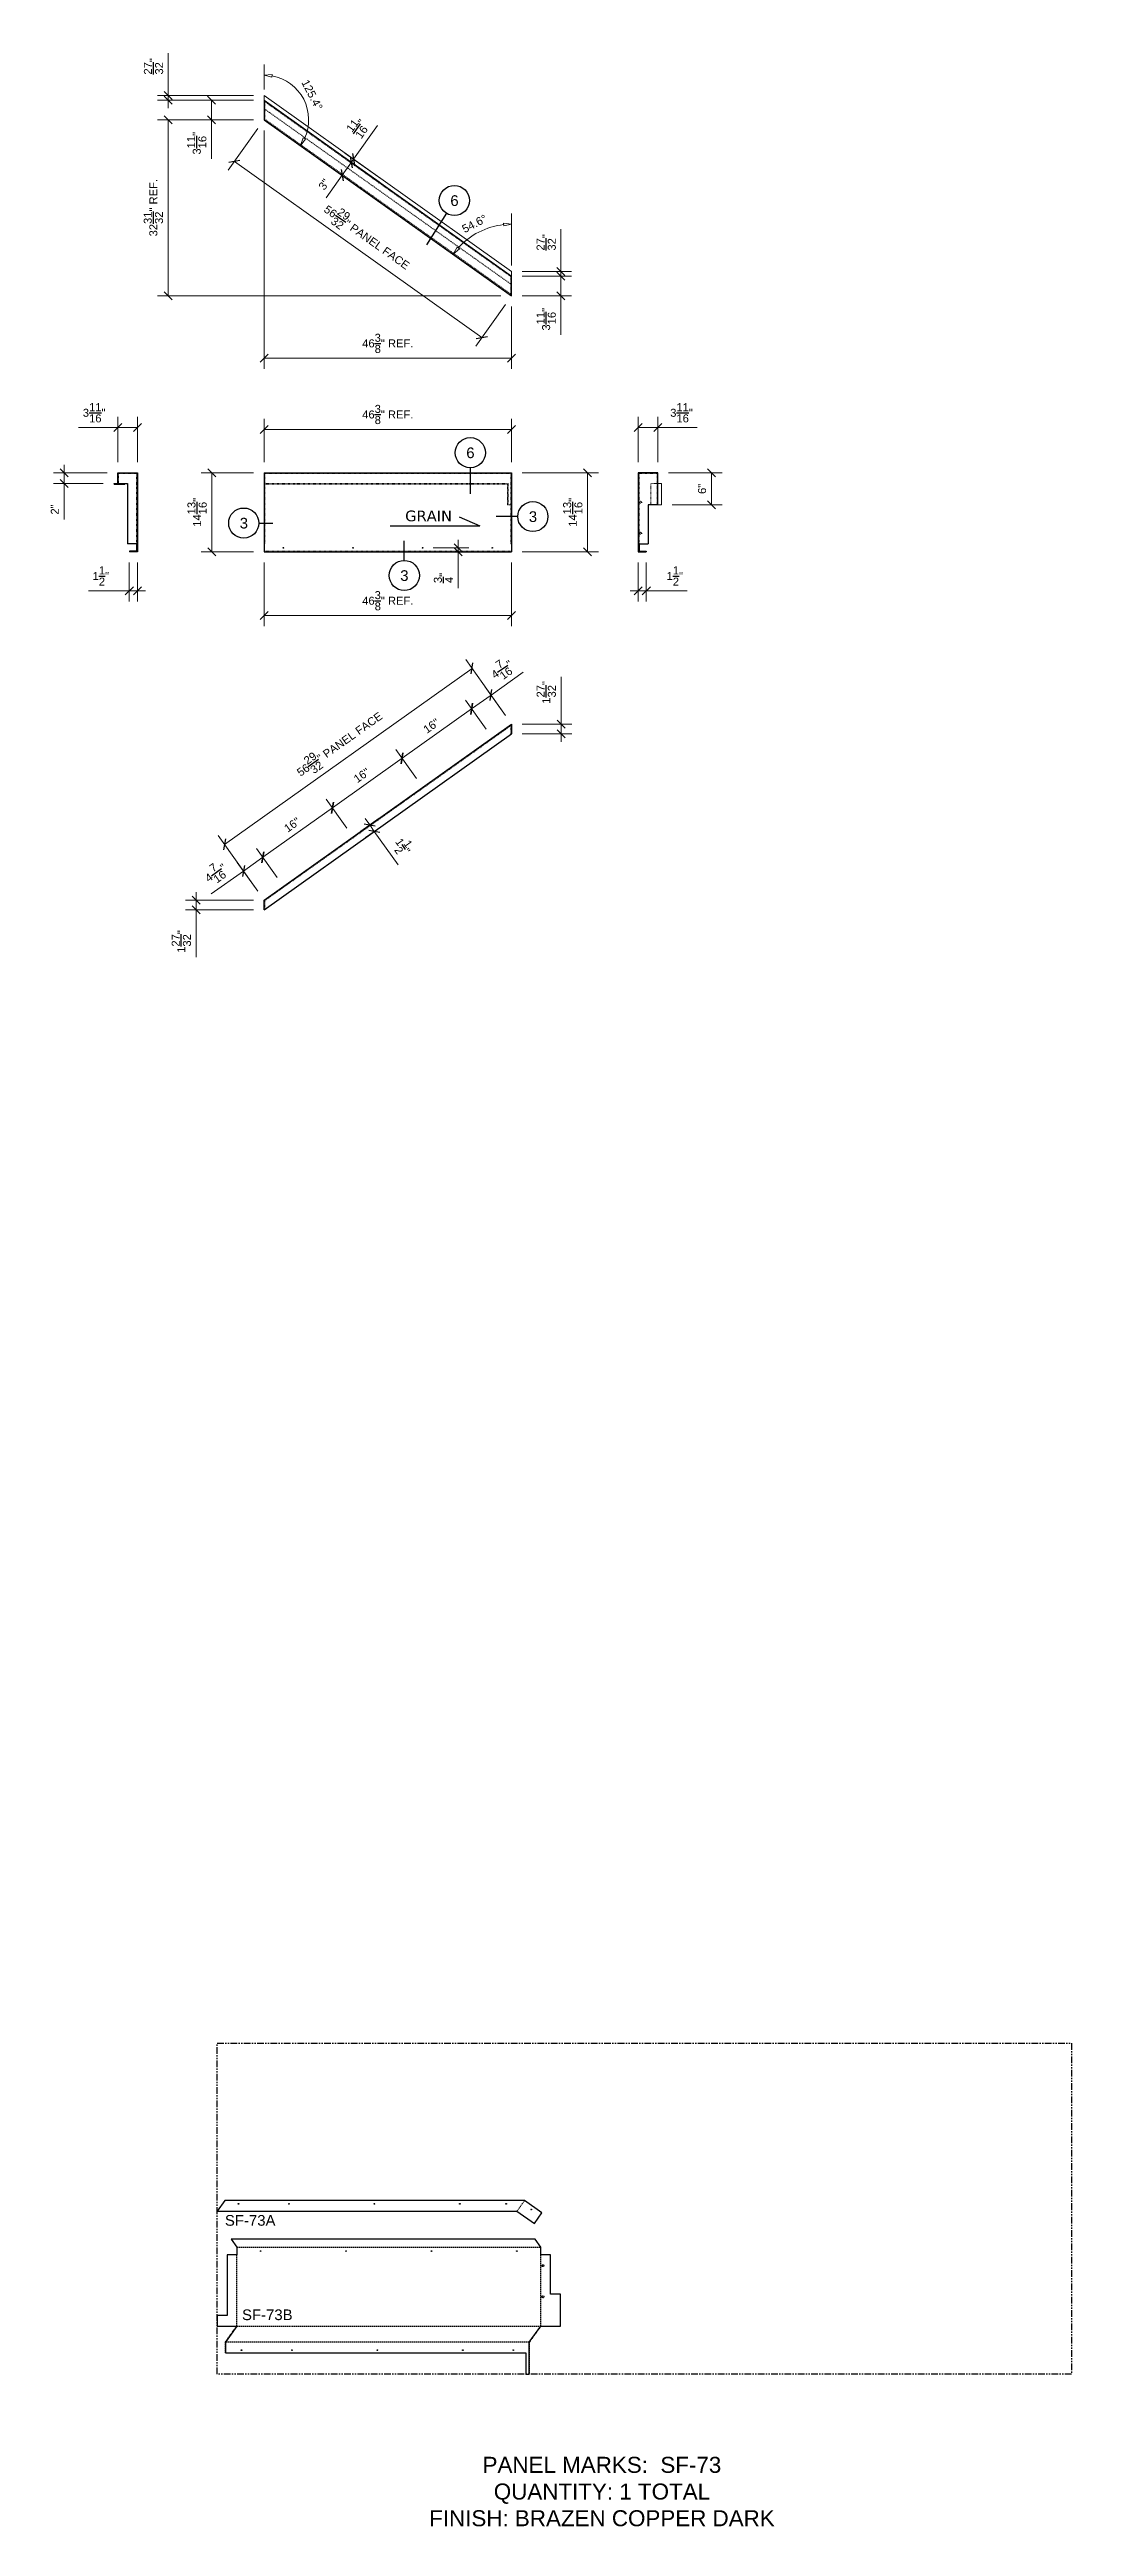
# Model space of a CAD drawing. Header units: inches. Extents: x -31 to 160, y -29 to 435.
import ezdxf

# ---------------------------------------------------------------- set-up
doc = ezdxf.new("R2010")
doc.units = ezdxf.units.IN
doc.header["$MEASUREMENT"] = 0
doc.linetypes.add('HIDDEN', pattern=[0.375, 0.25, -0.125])
doc.linetypes.add('PHANTOM', pattern=[2.5, 1.25, -0.25, 0.25, -0.25, 0.25, -0.25])
for name, color, linetype in [('CUT', 7, 'Continuous'), ('DIMS', 1, 'Continuous'), ('HOLES', 6, 'Continuous'), ('ROUT', 1, 'HIDDEN'), ('SHEET', 5, 'PHANTOM'), ('TEXT', 2, 'PHANTOM'), ('V135', 4, 'HIDDEN'), ('WEEPS', 3, 'HIDDEN')]:
    doc.layers.add(name, color=color, linetype=linetype)
doc.layers.add('ELEVATION', color=8, linetype='Continuous', lineweight=9)
doc.layers.add('HIDDEN', color=8, linetype='HIDDEN', lineweight=9)
doc.styles.add('DETAIL', font='verdana.ttf')
doc.styles.get("Standard").update_dxf_attribs({"font": 'arial.ttf'})
doc.dimstyles.new('16$0', dxfattribs={"dimtxt": 1.5, "dimasz": 1.5, "dimexe": 2, "dimexo": 2, "dimgap": 1, "dimtad": 1, "dimdec": 5, "dimzin": 3, "dimdsep": 46, "dimlunit": 5, "dimtxsty": 'Standard', "dimblk": 'OBLIQUE', "dimcen": 0.0625, "dimadec": 3, "dimazin": 0, "dimtfac": 1, "dimtdec": 5, "dimtmove": 0, "dimatfit": 3, "dimfxl": 0.0625, "dimtolj": 1, "dimtzin": 0, "dimlwd": 9, "dimlwe": 9, "dimarcsym": 0})
doc.dimstyles.new('16$2', dxfattribs={"dimtxt": 1.5, "dimasz": 1.5, "dimexe": 2, "dimexo": 2, "dimgap": 1, "dimtad": 1, "dimdec": 5, "dimzin": 3, "dimdsep": 46, "dimlunit": 4, "dimtxsty": 'Standard', "dimblk": 'CLOSEDBLANK', "dimcen": 0.0625, "dimadec": 3, "dimazin": 0, "dimtfac": 1, "dimtdec": 5, "dimtmove": 0, "dimatfit": 3, "dimfxl": 0.0625, "dimtolj": 1, "dimtzin": 0, "dimlwd": 9, "dimlwe": 9, "dimarcsym": 0})

msp = doc.modelspace()

# ---------------------------------------------------------------- texts
at = {"layer": 'DIMS', "ltscale": 0.25, "char_height": 2}
for s, heights, insert, attachment_point in [('6', [0], (44.436727, 408.178044), 2), ('6', [0], (47.420959, 360.931257), 2), ('3', [0], (59.13825, 348.971748), 2), ('3', [0], (4.980738, 347.751813), 2), ('3', [0], (35.05326, 337.93564), 2), ('SF-73A', [2.068213], (6.172246, 27.775758, 0), 8), ('SF-73B', [2.068213], (9.372971, 10.091095, 0), 8)]:
    msp.add_mtext_dynamic_manual_height_columns(s, width=3.08587944, gutter_width=10, heights=heights, dxfattribs=dict(at, insert=insert, attachment_point=attachment_point))
at = {"layer": 'DIMS', "ltscale": 0.25, "insert": (39.579843, 349.10934), "char_height": 2, "attachment_point": 2, "style": 'DETAIL'}
msp.add_mtext_dynamic_manual_height_columns('GRAIN', width=7.50728512, gutter_width=10, heights=[0], dxfattribs=at)
at = {"layer": 'TEXT', "insert": (72.05262, -22.01114), "char_height": 3, "attachment_point": 5}
msp.add_mtext_dynamic_manual_height_columns('PANEL MARKS:  SF-73\\PQUANTITY: 1 TOTAL\\PFINISH: BRAZEN COPPER DARK', width=199.74088675, gutter_width=1, heights=[0], dxfattribs=at)

# ---------------------------------------------------------------- blocks, each defined once
blk = doc.blocks.new('_OBLIQUE')
at = {"color": 0, "linetype": 'ByBlock', "ltscale": 0.25}
blk.add_line((-0.5, -0.5), (0.5, 0.5), dxfattribs=at)
blk = doc.blocks.new('*D36')
at = {"layer": 'Defpoints', "color": 0, "ltscale": 0.25, "transparency": 16777216}
for p in [(8.76, 422.33, 0), (55.14, 389.36, 0), (49.57, 381.54)]:
    blk.add_point(p, dxfattribs=at)
at = {"layer": 'DIMS', "color": 0, "lineweight": 9, "ltscale": 0.25, "transparency": 16777216}
for p, q in [((7.6, 420.7), (2.04, 412.88)), ((3.2, 414.51), (49.57, 381.54)), ((53.98, 387.73), (48.42, 379.91))]:
    blk.add_line(p, q, dxfattribs=at)
at = {"layer": 'DIMS', "color": 0, "lineweight": 9, "ltscale": 0.25, "transparency": 16777216, "xscale": 1.5, "yscale": 1.5, "zscale": 1.5}
for p, rotation in [((3.2, 414.51), 144.5868214411797), ((49.57, 381.54), 324.5868214411797)]:
    blk.add_blockref('_OBLIQUE', p, dxfattribs=dict(at, rotation=rotation))
at = {"layer": 'DIMS', "color": 0, "ltscale": 0.25, "transparency": 16777216, "insert": (28.01, 400.3), "char_height": 1.5, "attachment_point": 5, "rotation": 324.5868}
blk.add_mtext('\\A1;56{\\H1x;\\S29/32;}" PANEL FACE', dxfattribs=at)
blk = doc.blocks.new('_ClosedBlank')
at = {"color": 0, "linetype": 'ByBlock', "lineweight": -2}
for p, q in [((-1, 0.17), (0, 0)), ((-1, 0.17), (-1, -0.17)), ((0, 0), (-1, -0.17))]:
    blk.add_line(p, q, dxfattribs=at)
blk = doc.blocks.new('*D37')
at = {"layer": 'Defpoints', "color": 0, "ltscale": 0.25, "transparency": 16777216}
for p in [(8.76, 422.33, 0), (50.95, 402.1), (55.14, 393.04, 0), (55.14, 389.36, 0), (55.14, 389.36, 0)]:
    blk.add_point(p, dxfattribs=at)
at = {"layer": 'DIMS', "color": 0, "lineweight": 9, "ltscale": 0.25, "transparency": 16777216}
blk.add_line((55.14, 395.04), (55.14, 404.77), dxfattribs=at)
blk.add_arc((55.14, 389.36), 13.41, 96.4111, 138.1757, dxfattribs=at)
at = {"layer": 'DIMS', "color": 0, "lineweight": 9, "ltscale": 0.25, "transparency": 16777216, "xscale": 1.5, "yscale": 1.5, "zscale": 1.5}
for p, rotation in [((55.14, 402.77), 3.205563266660864), ((44.21, 397.13), 231.3812581746888)]:
    blk.add_blockref('_ClosedBlank', p, dxfattribs=dict(at, rotation=rotation))
at = {"layer": 'DIMS', "color": 0, "ltscale": 0.25, "transparency": 16777216, "insert": (48.18, 402.85), "char_height": 1.5, "attachment_point": 5, "rotation": 27.2934}
blk.add_mtext('\\A1;54.6°', dxfattribs=at)
blk = doc.blocks.new('*D38')
at = {"layer": 'Defpoints', "color": 0, "ltscale": 0.25, "transparency": 16777216}
for p in [(8.76, 426.01, 0), (8.76, 422.33, 0), (8.76, 422.33, 0), (17.07, 423.26), (55.14, 389.36, 0)]:
    blk.add_point(p, dxfattribs=at)
at = {"layer": 'DIMS', "color": 0, "lineweight": 9, "ltscale": 0.25, "transparency": 16777216}
blk.add_line((8.76, 428.01), (8.76, 432.7), dxfattribs=at)
blk.add_arc((8.76, 422.33), 8.36, 334.8764, 79.7105, dxfattribs=at)
at = {"layer": 'DIMS', "color": 0, "lineweight": 9, "ltscale": 0.25, "transparency": 16777216, "xscale": 1.5, "yscale": 1.5, "zscale": 1.5}
for p, rotation in [((8.76, 430.7), 174.8552298185625), ((15.58, 417.49), 239.7315916226171)]:
    blk.add_blockref('_ClosedBlank', p, dxfattribs=dict(at, rotation=rotation))
at = {"layer": 'DIMS', "color": 0, "ltscale": 0.25, "transparency": 16777216, "insert": (17.76, 426.98), "char_height": 1.5, "attachment_point": 5, "rotation": 297.2934}
blk.add_mtext('\\A1;125.4°', dxfattribs=at)
blk = doc.blocks.new('*D39')
at = {"layer": 'Defpoints', "color": 0, "ltscale": 0.25, "transparency": 16777216}
for p in [(23.39, 411.93), (31.95, 409.53, 0), (30.21, 407.08, 0)]:
    blk.add_point(p, dxfattribs=at)
at = {"layer": 'DIMS', "color": 0, "lineweight": 9, "ltscale": 0.25, "transparency": 16777216}
for p, q in [((28.58, 408.24), (21.76, 413.09)), ((25.13, 414.37), (23.39, 411.93)), ((30.32, 410.69), (23.5, 415.53)), ((23.39, 411.93), (20.37, 407.67))]:
    blk.add_line(p, q, dxfattribs=at)
at = {"layer": 'DIMS', "color": 0, "lineweight": 9, "ltscale": 0.25, "transparency": 16777216, "xscale": 1.5, "yscale": 1.5, "zscale": 1.5}
for p, rotation in [((23.39, 411.93), 234.5868214411344), ((25.13, 414.37), 54.58682144113445)]:
    blk.add_blockref('_OBLIQUE', p, dxfattribs=dict(at, rotation=rotation))
at = {"layer": 'DIMS', "color": 0, "ltscale": 0.25, "transparency": 16777216, "insert": (20.01, 410.21), "char_height": 1.5, "attachment_point": 5, "rotation": 54.5868}
blk.add_mtext('\\A1;3"', dxfattribs=at)
blk = doc.blocks.new('*D40')
at = {"layer": 'Defpoints', "color": 0, "ltscale": 0.25, "transparency": 16777216}
for p in [(25.53, 414.93), (31.95, 409.53, 0), (32.35, 410.09, 0)]:
    blk.add_point(p, dxfattribs=at)
at = {"layer": 'DIMS', "color": 0, "lineweight": 9, "ltscale": 0.25, "transparency": 16777216}
for p, q in [((25.53, 414.93), (30.02, 421.25)), ((30.32, 410.69), (23.5, 415.53)), ((30.72, 411.25), (23.9, 416.09)), ((25.13, 414.37), (24.26, 413.15)), ((25.13, 414.37), (25.53, 414.93))]:
    blk.add_line(p, q, dxfattribs=at)
at = {"layer": 'DIMS', "color": 0, "lineweight": 9, "ltscale": 0.25, "transparency": 16777216, "xscale": 1.5, "yscale": 1.5, "zscale": 1.5}
for p, rotation in [((25.13, 414.37), 54.58682144144084), ((25.53, 414.93), 234.5868214414409)]:
    blk.add_blockref('_OBLIQUE', p, dxfattribs=dict(at, rotation=rotation))
at = {"layer": 'DIMS', "color": 0, "ltscale": 0.25, "transparency": 16777216, "insert": (26.39, 420.92), "char_height": 1.5, "attachment_point": 5, "rotation": 54.5868}
blk.add_mtext('\\A1;{\\H1x;\\S11/16;}"', dxfattribs=at)
blk = doc.blocks.new('*D41')
at = {"layer": 'Defpoints', "color": 0, "ltscale": 0.25, "transparency": 16777216}
for p in [(55.14, 393.04, 0), (55.14, 389.36, 0), (64.38, 389.36)]:
    blk.add_point(p, dxfattribs=at)
at = {"layer": 'DIMS', "color": 0, "lineweight": 9, "ltscale": 0.25, "transparency": 16777216}
for p, q in [((57.14, 393.04), (66.38, 393.04)), ((64.38, 393.04), (64.38, 389.36)), ((57.14, 389.36), (66.38, 389.36)), ((64.38, 389.36), (64.38, 382.03))]:
    blk.add_line(p, q, dxfattribs=at)
at = {"layer": 'DIMS', "color": 0, "lineweight": 9, "ltscale": 0.25, "transparency": 16777216, "xscale": 1.5, "yscale": 1.5, "zscale": 1.5}
for p, rotation in [((64.38, 393.04), 90), ((64.38, 389.36), 270)]:
    blk.add_blockref('_OBLIQUE', p, dxfattribs=dict(at, rotation=rotation))
at = {"layer": 'DIMS', "color": 0, "ltscale": 0.25, "transparency": 16777216, "insert": (61.6, 384.95), "char_height": 1.5, "attachment_point": 5, "rotation": 90}
blk.add_mtext('\\A1;3{\\H1x;\\S11/16;}"', dxfattribs=at)
blk = doc.blocks.new('*D42')
at = {"layer": 'Defpoints', "color": 0, "ltscale": 0.25, "transparency": 16777216}
for p in [(55.14, 393.89, 0), (55.14, 393.04, 0), (64.38, 393.89)]:
    blk.add_point(p, dxfattribs=at)
at = {"layer": 'DIMS', "color": 0, "lineweight": 9, "ltscale": 0.25, "transparency": 16777216}
for p, q in [((64.38, 393.89), (64.38, 401.81)), ((57.14, 393.89), (66.38, 393.89)), ((57.14, 393.04), (66.38, 393.04)), ((64.38, 393.04), (64.38, 393.89)), ((64.38, 393.04), (64.38, 391.54))]:
    blk.add_line(p, q, dxfattribs=at)
at = {"layer": 'DIMS', "color": 0, "lineweight": 9, "ltscale": 0.25, "transparency": 16777216, "xscale": 1.5, "yscale": 1.5, "zscale": 1.5}
for p, rotation in [((64.38, 393.89), 270), ((64.38, 393.04), 90)]:
    blk.add_blockref('_OBLIQUE', p, dxfattribs=dict(at, rotation=rotation))
at = {"layer": 'DIMS', "color": 0, "ltscale": 0.25, "transparency": 16777216, "insert": (61.61, 399.35), "char_height": 1.5, "attachment_point": 5, "rotation": 90}
blk.add_mtext('\\A1;{\\H1x;\\S27/32;}"', dxfattribs=at)
blk = doc.blocks.new('*D43')
at = {"layer": 'Defpoints', "color": 0, "ltscale": 0.25, "transparency": 16777216}
for p in [(8.76, 422.33, 0), (55.14, 389.36, 0), (55.14, 377.64)]:
    blk.add_point(p, dxfattribs=at)
at = {"layer": 'DIMS', "color": 0, "lineweight": 9, "ltscale": 0.25, "transparency": 16777216}
for p, q in [((8.76, 420.33), (8.76, 375.64)), ((55.14, 387.36), (55.14, 375.64)), ((8.76, 377.64), (55.14, 377.64))]:
    blk.add_line(p, q, dxfattribs=at)
at = {"layer": 'DIMS', "color": 0, "lineweight": 9, "ltscale": 0.25, "transparency": 16777216, "xscale": 1.5, "yscale": 1.5, "zscale": 1.5, "rotation": 180}
blk.add_blockref('_OBLIQUE', (8.76, 377.64), dxfattribs=at)
at = {"layer": 'DIMS', "color": 0, "lineweight": 9, "ltscale": 0.25, "transparency": 16777216, "xscale": 1.5, "yscale": 1.5, "zscale": 1.5}
blk.add_blockref('_OBLIQUE', (55.14, 377.64), dxfattribs=at)
at = {"layer": 'DIMS', "color": 0, "ltscale": 0.25, "transparency": 16777216, "insert": (31.95, 380.43), "char_height": 1.5, "attachment_point": 5}
blk.add_mtext('\\A1;46{\\H1x;\\S3/8;}" REF.', dxfattribs=at)
blk = doc.blocks.new('*D44')
at = {"layer": 'Defpoints', "color": 0, "ltscale": 0.25, "transparency": 16777216}
for p in [(-1.06, 422.33), (8.76, 426.01, 0), (8.76, 422.33, 0)]:
    blk.add_point(p, dxfattribs=at)
at = {"layer": 'DIMS', "color": 0, "lineweight": 9, "ltscale": 0.25, "transparency": 16777216}
for p, q in [((6.76, 426.01), (-3.06, 426.01)), ((6.76, 422.33), (-3.06, 422.33)), ((-1.06, 426.01), (-1.06, 422.33)), ((-1.06, 422.33), (-1.06, 415))]:
    blk.add_line(p, q, dxfattribs=at)
at = {"layer": 'DIMS', "color": 0, "lineweight": 9, "ltscale": 0.25, "transparency": 16777216, "xscale": 1.5, "yscale": 1.5, "zscale": 1.5}
for p, rotation in [((-1.06, 426.01), 90), ((-1.06, 422.33), 270)]:
    blk.add_blockref('_OBLIQUE', p, dxfattribs=dict(at, rotation=rotation))
at = {"layer": 'DIMS', "color": 0, "ltscale": 0.25, "transparency": 16777216, "insert": (-3.84, 417.92), "char_height": 1.5, "attachment_point": 5, "rotation": 90}
blk.add_mtext('\\A1;3{\\H1x;\\S11/16;}"', dxfattribs=at)
blk = doc.blocks.new('*D45')
at = {"layer": 'Defpoints', "color": 0, "ltscale": 0.25, "transparency": 16777216}
for p in [(-9.17, 426.86), (8.76, 426.86, 0), (8.76, 426.01, 0)]:
    blk.add_point(p, dxfattribs=at)
at = {"layer": 'DIMS', "color": 0, "lineweight": 9, "ltscale": 0.25, "transparency": 16777216}
for p, q in [((-9.17, 426.86), (-9.17, 434.78)), ((6.76, 426.86), (-11.17, 426.86)), ((6.76, 426.01), (-11.17, 426.01)), ((-9.17, 426.01), (-9.17, 426.86)), ((-9.17, 426.01), (-9.17, 424.51))]:
    blk.add_line(p, q, dxfattribs=at)
at = {"layer": 'DIMS', "color": 0, "lineweight": 9, "ltscale": 0.25, "transparency": 16777216, "xscale": 1.5, "yscale": 1.5, "zscale": 1.5}
for p, rotation in [((-9.17, 426.86), 270), ((-9.17, 426.01), 90)]:
    blk.add_blockref('_OBLIQUE', p, dxfattribs=dict(at, rotation=rotation))
at = {"layer": 'DIMS', "color": 0, "ltscale": 0.25, "transparency": 16777216, "insert": (-11.94, 432.32), "char_height": 1.5, "attachment_point": 5, "rotation": 90}
blk.add_mtext('\\A1;{\\H1x;\\S27/32;}"', dxfattribs=at)
blk = doc.blocks.new('*D46')
at = {"layer": 'Defpoints', "color": 0, "ltscale": 0.25, "transparency": 16777216}
for p in [(8.76, 422.33, 0), (-9.17, 389.36), (55.14, 389.36, 0)]:
    blk.add_point(p, dxfattribs=at)
at = {"layer": 'DIMS', "color": 0, "lineweight": 9, "ltscale": 0.25, "transparency": 16777216}
for p, q in [((6.76, 422.33), (-11.17, 422.33)), ((-9.17, 422.33), (-9.17, 389.36)), ((53.14, 389.36), (-11.17, 389.36))]:
    blk.add_line(p, q, dxfattribs=at)
at = {"layer": 'DIMS', "color": 0, "lineweight": 9, "ltscale": 0.25, "transparency": 16777216, "xscale": 1.5, "yscale": 1.5, "zscale": 1.5}
for p, rotation in [((-9.17, 422.33), 90), ((-9.17, 389.36), 270)]:
    blk.add_blockref('_OBLIQUE', p, dxfattribs=dict(at, rotation=rotation))
at = {"layer": 'DIMS', "color": 0, "ltscale": 0.25, "transparency": 16777216, "insert": (-11.97, 405.85), "char_height": 1.5, "attachment_point": 5, "rotation": 90}
blk.add_mtext('\\A1;32{\\H1x;\\S31/32;}" REF.', dxfattribs=at)
blk = doc.blocks.new('*D47')
at = {"layer": 'Defpoints', "color": 0, "ltscale": 0.25, "transparency": 16777216}
for p in [(8.76, 356.18), (-1, 341.37), (8.76, 341.37, 0)]:
    blk.add_point(p, dxfattribs=at)
at = {"layer": 'DIMS', "color": 0, "lineweight": 9, "ltscale": 0.25, "transparency": 16777216}
for p, q in [((6.76, 356.18), (-3, 356.18)), ((-1, 356.18), (-1, 341.37)), ((6.76, 341.37), (-3, 341.37))]:
    blk.add_line(p, q, dxfattribs=at)
at = {"layer": 'DIMS', "color": 0, "lineweight": 9, "ltscale": 0.25, "transparency": 16777216, "xscale": 1.5, "yscale": 1.5, "zscale": 1.5}
for p, rotation in [((-1, 356.18), 90), ((-1, 341.37), 270)]:
    blk.add_blockref('_OBLIQUE', p, dxfattribs=dict(at, rotation=rotation))
at = {"layer": 'DIMS', "color": 0, "ltscale": 0.25, "transparency": 16777216, "insert": (-3.78, 348.78), "char_height": 1.5, "attachment_point": 5, "rotation": 90}
blk.add_mtext('\\A1;14{\\H1x;\\S13/16;}"', dxfattribs=at)
blk = doc.blocks.new('*D48')
at = {"layer": 'Defpoints', "color": 0, "ltscale": 0.25, "transparency": 16777216}
for p in [(55.14, 364.31), (8.76, 356.18), (55.14, 356.18)]:
    blk.add_point(p, dxfattribs=at)
at = {"layer": 'DIMS', "color": 0, "lineweight": 9, "ltscale": 0.25, "transparency": 16777216}
for p, q in [((8.76, 358.18), (8.76, 366.31)), ((8.76, 364.31), (55.14, 364.31)), ((55.14, 358.18), (55.14, 366.31))]:
    blk.add_line(p, q, dxfattribs=at)
at = {"layer": 'DIMS', "color": 0, "lineweight": 9, "ltscale": 0.25, "transparency": 16777216, "xscale": 1.5, "yscale": 1.5, "zscale": 1.5, "rotation": 180}
blk.add_blockref('_OBLIQUE', (8.76, 364.31), dxfattribs=at)
at = {"layer": 'DIMS', "color": 0, "lineweight": 9, "ltscale": 0.25, "transparency": 16777216, "xscale": 1.5, "yscale": 1.5, "zscale": 1.5}
blk.add_blockref('_OBLIQUE', (55.14, 364.31), dxfattribs=at)
at = {"layer": 'DIMS', "color": 0, "ltscale": 0.25, "transparency": 16777216, "insert": (31.95, 367.11), "char_height": 1.5, "attachment_point": 5}
blk.add_mtext('\\A1;46{\\H1x;\\S3/8;}" REF.', dxfattribs=at)
blk = doc.blocks.new('*D49')
at = {"layer": 'Defpoints', "color": 0, "ltscale": 0.25, "transparency": 16777216}
for p in [(8.76, 341.37, 0), (55.14, 341.37), (55.14, 329.43)]:
    blk.add_point(p, dxfattribs=at)
at = {"layer": 'DIMS', "color": 0, "lineweight": 9, "ltscale": 0.25, "transparency": 16777216}
for p, q in [((8.76, 339.37), (8.76, 327.43)), ((55.14, 339.37), (55.14, 327.43)), ((8.76, 329.43), (55.14, 329.43))]:
    blk.add_line(p, q, dxfattribs=at)
at = {"layer": 'DIMS', "color": 0, "lineweight": 9, "ltscale": 0.25, "transparency": 16777216, "xscale": 1.5, "yscale": 1.5, "zscale": 1.5, "rotation": 180}
blk.add_blockref('_OBLIQUE', (8.76, 329.43), dxfattribs=at)
at = {"layer": 'DIMS', "color": 0, "lineweight": 9, "ltscale": 0.25, "transparency": 16777216, "xscale": 1.5, "yscale": 1.5, "zscale": 1.5}
blk.add_blockref('_OBLIQUE', (55.14, 329.43), dxfattribs=at)
at = {"layer": 'DIMS', "color": 0, "ltscale": 0.25, "transparency": 16777216, "insert": (31.95, 332.22), "char_height": 1.5, "attachment_point": 5}
blk.add_mtext('\\A1;46{\\H1x;\\S3/8;}" REF.', dxfattribs=at)
blk = doc.blocks.new('*D50')
at = {"layer": 'Defpoints', "color": 0, "ltscale": 0.25, "transparency": 16777216}
for p in [(55.14, 356.18), (55.14, 341.37), (69.38, 341.37)]:
    blk.add_point(p, dxfattribs=at)
at = {"layer": 'DIMS', "color": 0, "lineweight": 9, "ltscale": 0.25, "transparency": 16777216}
for p, q in [((57.14, 356.18), (71.38, 356.18)), ((69.38, 356.18), (69.38, 341.37)), ((57.14, 341.37), (71.38, 341.37))]:
    blk.add_line(p, q, dxfattribs=at)
at = {"layer": 'DIMS', "color": 0, "lineweight": 9, "ltscale": 0.25, "transparency": 16777216, "xscale": 1.5, "yscale": 1.5, "zscale": 1.5}
for p, rotation in [((69.38, 356.18), 90), ((69.38, 341.37), 270)]:
    blk.add_blockref('_OBLIQUE', p, dxfattribs=dict(at, rotation=rotation))
at = {"layer": 'DIMS', "color": 0, "ltscale": 0.25, "transparency": 16777216, "insert": (66.59, 348.78), "char_height": 1.5, "attachment_point": 5, "rotation": 90}
blk.add_mtext('\\A1;14{\\H1x;\\S13/16;}"', dxfattribs=at)
blk = doc.blocks.new('*D51')
at = {"layer": 'Defpoints', "color": 0, "ltscale": 0.25, "transparency": 16777216}
for p in [(-18.65, 364.65), (-18.65, 356.18), (-14.97, 356.18)]:
    blk.add_point(p, dxfattribs=at)
at = {"layer": 'DIMS', "color": 0, "lineweight": 9, "ltscale": 0.25, "transparency": 16777216}
for p, q in [((-18.65, 358.18), (-18.65, 366.65)), ((-14.97, 358.18), (-14.97, 366.65)), ((-18.65, 364.65), (-25.98, 364.65)), ((-14.97, 364.65), (-18.65, 364.65))]:
    blk.add_line(p, q, dxfattribs=at)
at = {"layer": 'DIMS', "color": 0, "lineweight": 9, "ltscale": 0.25, "transparency": 16777216, "xscale": 1.5, "yscale": 1.5, "zscale": 1.5, "rotation": 180}
blk.add_blockref('_OBLIQUE', (-18.65, 364.65), dxfattribs=at)
at = {"layer": 'DIMS', "color": 0, "lineweight": 9, "ltscale": 0.25, "transparency": 16777216, "xscale": 1.5, "yscale": 1.5, "zscale": 1.5}
blk.add_blockref('_OBLIQUE', (-14.97, 364.65), dxfattribs=at)
at = {"layer": 'DIMS', "color": 0, "ltscale": 0.25, "transparency": 16777216, "insert": (-23.06, 367.43), "char_height": 1.5, "attachment_point": 5}
blk.add_mtext('\\A1;3{\\H1x;\\S11/16;}"', dxfattribs=at)
blk = doc.blocks.new('*D52')
at = {"layer": 'Defpoints', "color": 0, "ltscale": 0.25, "transparency": 16777216}
for p in [(-28.68, 354.18), (-19.34, 354.18), (-18.65, 356.18)]:
    blk.add_point(p, dxfattribs=at)
at = {"layer": 'DIMS', "color": 0, "lineweight": 9, "ltscale": 0.25, "transparency": 16777216}
for p, q in [((-28.68, 356.18), (-28.68, 357.68)), ((-20.65, 356.18), (-30.68, 356.18)), ((-21.34, 354.18), (-30.68, 354.18)), ((-28.68, 356.18), (-28.68, 354.18)), ((-28.68, 354.18), (-28.68, 347.43))]:
    blk.add_line(p, q, dxfattribs=at)
at = {"layer": 'DIMS', "color": 0, "lineweight": 9, "ltscale": 0.25, "transparency": 16777216, "xscale": 1.5, "yscale": 1.5, "zscale": 1.5}
for p, rotation in [((-28.68, 356.18), 270), ((-28.68, 354.18), 90)]:
    blk.add_blockref('_OBLIQUE', p, dxfattribs=dict(at, rotation=rotation))
at = {"layer": 'DIMS', "color": 0, "ltscale": 0.25, "transparency": 16777216, "insert": (-30.43, 349.31), "char_height": 1.5, "attachment_point": 5, "rotation": 90}
blk.add_mtext('\\A1;2"', dxfattribs=at)
blk = doc.blocks.new('*D53')
at = {"layer": 'Defpoints', "color": 0, "ltscale": 0.25, "transparency": 16777216}
for p in [(-16.47, 341.36), (-14.97, 341.36), (-16.47, 334.09)]:
    blk.add_point(p, dxfattribs=at)
at = {"layer": 'DIMS', "color": 0, "lineweight": 9, "ltscale": 0.25, "transparency": 16777216}
for p, q in [((-16.47, 339.36), (-16.47, 332.09)), ((-14.97, 339.36), (-14.97, 332.09)), ((-16.47, 334.09), (-24.14, 334.09)), ((-14.97, 334.09), (-16.47, 334.09)), ((-14.97, 334.09), (-13.47, 334.09))]:
    blk.add_line(p, q, dxfattribs=at)
at = {"layer": 'DIMS', "color": 0, "lineweight": 9, "ltscale": 0.25, "transparency": 16777216, "xscale": 1.5, "yscale": 1.5, "zscale": 1.5}
blk.add_blockref('_OBLIQUE', (-16.47, 334.09), dxfattribs=at)
at = {"layer": 'DIMS', "color": 0, "lineweight": 9, "ltscale": 0.25, "transparency": 16777216, "xscale": 1.5, "yscale": 1.5, "zscale": 1.5, "rotation": 180}
blk.add_blockref('_OBLIQUE', (-14.97, 334.09), dxfattribs=at)
at = {"layer": 'DIMS', "color": 0, "ltscale": 0.25, "transparency": 16777216, "insert": (-21.81, 336.85), "char_height": 1.5, "attachment_point": 5}
blk.add_mtext('\\A1;1{\\H1x;\\S1/2;}"', dxfattribs=at)
blk = doc.blocks.new('*D54')
at = {"layer": 'Defpoints', "color": 0, "ltscale": 0.25, "transparency": 16777216}
for p in [(82.55, 364.65), (78.87, 356.18), (82.55, 356.18)]:
    blk.add_point(p, dxfattribs=at)
at = {"layer": 'DIMS', "color": 0, "lineweight": 9, "ltscale": 0.25, "transparency": 16777216}
for p, q in [((78.87, 358.18), (78.87, 366.65)), ((82.55, 358.18), (82.55, 366.65)), ((78.87, 364.65), (82.55, 364.65)), ((82.55, 364.65), (89.88, 364.65))]:
    blk.add_line(p, q, dxfattribs=at)
at = {"layer": 'DIMS', "color": 0, "lineweight": 9, "ltscale": 0.25, "transparency": 16777216, "xscale": 1.5, "yscale": 1.5, "zscale": 1.5, "rotation": 180}
blk.add_blockref('_OBLIQUE', (78.87, 364.65), dxfattribs=at)
at = {"layer": 'DIMS', "color": 0, "lineweight": 9, "ltscale": 0.25, "transparency": 16777216, "xscale": 1.5, "yscale": 1.5, "zscale": 1.5}
blk.add_blockref('_OBLIQUE', (82.55, 364.65), dxfattribs=at)
at = {"layer": 'DIMS', "color": 0, "ltscale": 0.25, "transparency": 16777216, "insert": (86.96, 367.43), "char_height": 1.5, "attachment_point": 5}
blk.add_mtext('\\A1;3{\\H1x;\\S11/16;}"', dxfattribs=at)
blk = doc.blocks.new('*D55')
at = {"layer": 'Defpoints', "color": 0, "ltscale": 0.25, "transparency": 16777216}
for p in [(82.55, 356.18), (83.23, 350.18), (92.58, 350.18)]:
    blk.add_point(p, dxfattribs=at)
at = {"layer": 'DIMS', "color": 0, "lineweight": 9, "ltscale": 0.25, "transparency": 16777216}
for p, q in [((84.55, 356.18), (94.58, 356.18)), ((92.58, 356.18), (92.58, 350.18)), ((85.23, 350.18), (94.58, 350.18))]:
    blk.add_line(p, q, dxfattribs=at)
at = {"layer": 'DIMS', "color": 0, "lineweight": 9, "ltscale": 0.25, "transparency": 16777216, "xscale": 1.5, "yscale": 1.5, "zscale": 1.5}
for p, rotation in [((92.58, 356.18), 90), ((92.58, 350.18), 270)]:
    blk.add_blockref('_OBLIQUE', p, dxfattribs=dict(at, rotation=rotation))
at = {"layer": 'DIMS', "color": 0, "ltscale": 0.25, "transparency": 16777216, "insert": (90.81, 353.18), "char_height": 1.5, "attachment_point": 5, "rotation": 90}
blk.add_mtext('\\A1;6"', dxfattribs=at)
blk = doc.blocks.new('*D56')
at = {"layer": 'Defpoints', "color": 0, "ltscale": 0.25, "transparency": 16777216}
for p in [(78.87, 341.36), (80.37, 341.36), (80.37, 334.09)]:
    blk.add_point(p, dxfattribs=at)
at = {"layer": 'DIMS', "color": 0, "lineweight": 9, "ltscale": 0.25, "transparency": 16777216}
for p, q in [((78.87, 339.36), (78.87, 332.09)), ((80.37, 339.36), (80.37, 332.09)), ((78.87, 334.09), (77.37, 334.09)), ((78.87, 334.09), (80.37, 334.09)), ((80.37, 334.09), (88.04, 334.09))]:
    blk.add_line(p, q, dxfattribs=at)
at = {"layer": 'DIMS', "color": 0, "lineweight": 9, "ltscale": 0.25, "transparency": 16777216, "xscale": 1.5, "yscale": 1.5, "zscale": 1.5}
blk.add_blockref('_OBLIQUE', (78.87, 334.09), dxfattribs=at)
at = {"layer": 'DIMS', "color": 0, "lineweight": 9, "ltscale": 0.25, "transparency": 16777216, "xscale": 1.5, "yscale": 1.5, "zscale": 1.5, "rotation": 180}
blk.add_blockref('_OBLIQUE', (80.37, 334.09), dxfattribs=at)
at = {"layer": 'DIMS', "color": 0, "ltscale": 0.25, "transparency": 16777216, "insert": (85.7, 336.85), "char_height": 1.5, "attachment_point": 5}
blk.add_mtext('\\A1;1{\\H1x;\\S1/2;}"', dxfattribs=at)
blk = doc.blocks.new('*D57')
at = {"layer": 'Defpoints', "color": 0, "ltscale": 0.25, "transparency": 16777216}
for p in [(31.95, 292.63, 0), (29.42, 289), (32.82, 291.41, 0)]:
    blk.add_point(p, dxfattribs=at)
at = {"layer": 'DIMS', "color": 0, "lineweight": 9, "ltscale": 0.25, "transparency": 16777216}
for p, q in [((30.32, 291.47), (26.92, 289.06)), ((28.55, 290.22), (27.69, 291.44)), ((31.19, 290.25), (27.79, 287.84)), ((28.55, 290.22), (29.42, 289)), ((29.42, 289), (33.87, 282.74))]:
    blk.add_line(p, q, dxfattribs=at)
at = {"layer": 'DIMS', "color": 0, "lineweight": 9, "ltscale": 0.25, "transparency": 16777216, "xscale": 1.5, "yscale": 1.5, "zscale": 1.5}
for p, rotation in [((28.55, 290.22), 305.4131785588258), ((29.42, 289), 125.4131785588258)]:
    blk.add_blockref('_OBLIQUE', p, dxfattribs=dict(at, rotation=rotation))
at = {"layer": 'DIMS', "color": 0, "ltscale": 0.25, "transparency": 16777216, "insert": (34.76, 286.24), "char_height": 1.5, "attachment_point": 5, "rotation": 305.4132}
blk.add_mtext('\\A1;1{\\H1x;\\S1/2;}"', dxfattribs=at)
blk = doc.blocks.new('*D58')
at = {"layer": 'Defpoints', "color": 0, "ltscale": 0.25, "transparency": 16777216}
for p in [(38.47, 342.12, 0), (38.47, 341.37), (45.13, 341.37)]:
    blk.add_point(p, dxfattribs=at)
at = {"layer": 'DIMS', "color": 0, "lineweight": 9, "ltscale": 0.25, "transparency": 16777216}
for p, q in [((45.13, 342.12), (45.13, 343.62)), ((40.47, 342.12), (47.13, 342.12)), ((40.47, 341.37), (47.13, 341.37)), ((45.13, 342.12), (45.13, 341.37)), ((45.13, 341.37), (45.13, 334.59))]:
    blk.add_line(p, q, dxfattribs=at)
at = {"layer": 'DIMS', "color": 0, "lineweight": 9, "ltscale": 0.25, "transparency": 16777216, "xscale": 1.5, "yscale": 1.5, "zscale": 1.5}
for p, rotation in [((45.13, 342.12), 270), ((45.13, 341.37), 90)]:
    blk.add_blockref('_OBLIQUE', p, dxfattribs=dict(at, rotation=rotation))
at = {"layer": 'DIMS', "color": 0, "ltscale": 0.25, "transparency": 16777216, "insert": (42.37, 336.48), "char_height": 1.5, "attachment_point": 5, "rotation": 90}
blk.add_mtext('\\A1;{\\H1x;\\S3/4;}"', dxfattribs=at)
blk = doc.blocks.new('*D59')
at = {"layer": 'Defpoints', "color": 0, "ltscale": 0.25, "transparency": 16777216}
for p in [(4.9, 281.58), (12.39, 278.72, 0), (8.76, 276.15, 0)]:
    blk.add_point(p, dxfattribs=at)
at = {"layer": 'DIMS', "color": 0, "lineweight": 9, "ltscale": 0.25, "transparency": 16777216}
for p, q in [((7.6, 277.78), (3.74, 283.21)), ((8.53, 284.16), (4.9, 281.58)), ((11.23, 280.35), (7.37, 285.79)), ((4.9, 281.58), (-1.12, 277.29))]:
    blk.add_line(p, q, dxfattribs=at)
at = {"layer": 'DIMS', "color": 0, "lineweight": 9, "ltscale": 0.25, "transparency": 16777216, "xscale": 1.5, "yscale": 1.5, "zscale": 1.5}
for p, rotation in [((8.53, 284.16), 35.41317855881943), ((4.9, 281.58), 215.4131785588195)]:
    blk.add_blockref('_OBLIQUE', p, dxfattribs=dict(at, rotation=rotation))
at = {"layer": 'DIMS', "color": 0, "ltscale": 0.25, "transparency": 16777216, "insert": (-0.32, 281.25), "char_height": 1.5, "attachment_point": 5, "rotation": 35.4132}
blk.add_mtext('\\A1;4{\\H1x;\\S7/16;}"', dxfattribs=at)
blk = doc.blocks.new('*D60')
at = {"layer": 'Defpoints', "color": 0, "ltscale": 0.25, "transparency": 16777216}
for p in [(21.57, 293.43), (25.43, 288, 0), (12.39, 278.72, 0)]:
    blk.add_point(p, dxfattribs=at)
at = {"layer": 'DIMS', "color": 0, "lineweight": 9, "ltscale": 0.25, "transparency": 16777216}
for p, q in [((8.53, 284.16), (21.57, 293.43)), ((24.27, 289.63), (20.41, 295.06)), ((11.23, 280.35), (7.37, 285.79))]:
    blk.add_line(p, q, dxfattribs=at)
at = {"layer": 'DIMS', "color": 0, "lineweight": 9, "ltscale": 0.25, "transparency": 16777216, "xscale": 1.5, "yscale": 1.5, "zscale": 1.5}
for p, rotation in [((21.57, 293.43), 35.41317855881861), ((8.53, 284.16), 215.4131785588186)]:
    blk.add_blockref('_OBLIQUE', p, dxfattribs=dict(at, rotation=rotation))
at = {"layer": 'DIMS', "color": 0, "ltscale": 0.25, "transparency": 16777216, "insert": (14.02, 290.23), "char_height": 1.5, "attachment_point": 5, "rotation": 35.4132}
blk.add_mtext('\\A1;16"', dxfattribs=at)
blk = doc.blocks.new('*D61')
at = {"layer": 'Defpoints', "color": 0, "ltscale": 0.25, "transparency": 16777216}
for p in [(34.61, 302.7), (38.47, 297.27, 0), (25.43, 288, 0)]:
    blk.add_point(p, dxfattribs=at)
at = {"layer": 'DIMS', "color": 0, "lineweight": 9, "ltscale": 0.25, "transparency": 16777216}
for p, q in [((21.57, 293.43), (34.61, 302.7)), ((37.31, 298.9), (33.45, 304.33)), ((24.27, 289.63), (20.41, 295.06))]:
    blk.add_line(p, q, dxfattribs=at)
at = {"layer": 'DIMS', "color": 0, "lineweight": 9, "ltscale": 0.25, "transparency": 16777216, "xscale": 1.5, "yscale": 1.5, "zscale": 1.5}
for p, rotation in [((34.61, 302.7), 35.41317855882599), ((21.57, 293.43), 215.413178558826)]:
    blk.add_blockref('_OBLIQUE', p, dxfattribs=dict(at, rotation=rotation))
at = {"layer": 'DIMS', "color": 0, "ltscale": 0.25, "transparency": 16777216, "insert": (27.06, 299.5), "char_height": 1.5, "attachment_point": 5, "rotation": 35.4132}
blk.add_mtext('\\A1;16"', dxfattribs=at)
blk = doc.blocks.new('*D62')
at = {"layer": 'Defpoints', "color": 0, "ltscale": 0.25, "transparency": 16777216}
for p in [(47.65, 311.97), (51.51, 306.54, 0), (38.47, 297.27, 0)]:
    blk.add_point(p, dxfattribs=at)
at = {"layer": 'DIMS', "color": 0, "lineweight": 9, "ltscale": 0.25, "transparency": 16777216}
for p, q in [((34.61, 302.7), (47.65, 311.97)), ((50.35, 308.17), (46.49, 313.6)), ((37.31, 298.9), (33.45, 304.33))]:
    blk.add_line(p, q, dxfattribs=at)
at = {"layer": 'DIMS', "color": 0, "lineweight": 9, "ltscale": 0.25, "transparency": 16777216, "xscale": 1.5, "yscale": 1.5, "zscale": 1.5}
for p, rotation in [((47.65, 311.97), 35.41317855881844), ((34.61, 302.7), 215.4131785588184)]:
    blk.add_blockref('_OBLIQUE', p, dxfattribs=dict(at, rotation=rotation))
at = {"layer": 'DIMS', "color": 0, "ltscale": 0.25, "transparency": 16777216, "insert": (40.1, 308.77), "char_height": 1.5, "attachment_point": 5, "rotation": 35.4132}
blk.add_mtext('\\A1;16"', dxfattribs=at)
blk = doc.blocks.new('*D63')
at = {"layer": 'Defpoints', "color": 0, "ltscale": 0.25, "transparency": 16777216}
for p in [(51.28, 314.55), (51.51, 306.54, 0), (55.14, 309.12, 0)]:
    blk.add_point(p, dxfattribs=at)
at = {"layer": 'DIMS', "color": 0, "lineweight": 9, "ltscale": 0.25, "transparency": 16777216}
for p, q in [((53.98, 310.75), (50.12, 316.18)), ((51.28, 314.55), (57.3, 318.83)), ((50.35, 308.17), (46.49, 313.6)), ((47.65, 311.97), (51.28, 314.55))]:
    blk.add_line(p, q, dxfattribs=at)
at = {"layer": 'DIMS', "color": 0, "lineweight": 9, "ltscale": 0.25, "transparency": 16777216, "xscale": 1.5, "yscale": 1.5, "zscale": 1.5}
for p, rotation in [((51.28, 314.55), 35.41317855881709), ((47.65, 311.97), 215.4131785588171)]:
    blk.add_blockref('_OBLIQUE', p, dxfattribs=dict(at, rotation=rotation))
at = {"layer": 'DIMS', "color": 0, "ltscale": 0.25, "transparency": 16777216, "insert": (53.3, 319.37), "char_height": 1.5, "attachment_point": 5, "rotation": 35.4132}
blk.add_mtext('\\A1;4{\\H1x;\\S7/16;}"', dxfattribs=at)
blk = doc.blocks.new('*D64')
at = {"layer": 'Defpoints', "color": 0, "ltscale": 0.25, "transparency": 16777216}
for p in [(55.14, 309.12, 0), (1.34, 286.58), (8.76, 276.15, 0)]:
    blk.add_point(p, dxfattribs=at)
at = {"layer": 'DIMS', "color": 0, "lineweight": 9, "ltscale": 0.25, "transparency": 16777216}
for p, q in [((53.98, 310.75), (46.56, 321.18)), ((47.72, 319.55), (1.34, 286.58)), ((7.6, 277.78), (0.18, 288.21))]:
    blk.add_line(p, q, dxfattribs=at)
at = {"layer": 'DIMS', "color": 0, "lineweight": 9, "ltscale": 0.25, "transparency": 16777216, "xscale": 1.5, "yscale": 1.5, "zscale": 1.5}
for p, rotation in [((47.72, 319.55), 35.41317855882031), ((1.34, 286.58), 215.4131785588204)]:
    blk.add_blockref('_OBLIQUE', p, dxfattribs=dict(at, rotation=rotation))
at = {"layer": 'DIMS', "color": 0, "ltscale": 0.25, "transparency": 16777216, "insert": (22.91, 305.35), "char_height": 1.5, "attachment_point": 5, "rotation": 35.4132}
blk.add_mtext('\\A1;56{\\H1x;\\S29/32;}" PANEL FACE', dxfattribs=at)
blk = doc.blocks.new('*D65')
at = {"layer": 'Defpoints', "color": 0, "ltscale": 0.25, "transparency": 16777216}
for p in [(55.14, 309.12, 0), (55.14, 307.28, 0), (64.39, 309.12)]:
    blk.add_point(p, dxfattribs=at)
at = {"layer": 'DIMS', "color": 0, "lineweight": 9, "ltscale": 0.25, "transparency": 16777216}
for p, q in [((64.39, 309.12), (64.39, 317.98)), ((57.14, 309.12), (66.39, 309.12)), ((57.14, 307.28), (66.39, 307.28)), ((64.39, 307.28), (64.39, 309.12)), ((64.39, 307.28), (64.39, 305.78))]:
    blk.add_line(p, q, dxfattribs=at)
at = {"layer": 'DIMS', "color": 0, "lineweight": 9, "ltscale": 0.25, "transparency": 16777216, "xscale": 1.5, "yscale": 1.5, "zscale": 1.5}
for p, rotation in [((64.39, 309.12), 270), ((64.39, 307.28), 90)]:
    blk.add_blockref('_OBLIQUE', p, dxfattribs=dict(at, rotation=rotation))
at = {"layer": 'DIMS', "color": 0, "ltscale": 0.25, "transparency": 16777216, "insert": (61.62, 315.05), "char_height": 1.5, "attachment_point": 5, "rotation": 90}
blk.add_mtext('\\A1;1{\\H1x;\\S27/32;}"', dxfattribs=at)
blk = doc.blocks.new('*D66')
at = {"layer": 'Defpoints', "color": 0, "ltscale": 0.25, "transparency": 16777216}
for p in [(-3.96, 274.3), (8.76, 276.15, 0), (8.76, 274.3, 0)]:
    blk.add_point(p, dxfattribs=at)
at = {"layer": 'DIMS', "color": 0, "lineweight": 9, "ltscale": 0.25, "transparency": 16777216}
for p, q in [((6.76, 276.15), (-5.96, 276.15)), ((6.76, 274.3), (-5.96, 274.3)), ((-3.96, 276.15), (-3.96, 277.65)), ((-3.96, 276.15), (-3.96, 274.3)), ((-3.96, 274.3), (-3.96, 265.45))]:
    blk.add_line(p, q, dxfattribs=at)
at = {"layer": 'DIMS', "color": 0, "lineweight": 9, "ltscale": 0.25, "transparency": 16777216, "xscale": 1.5, "yscale": 1.5, "zscale": 1.5}
for p, rotation in [((-3.96, 276.15), 270), ((-3.96, 274.3), 90)]:
    blk.add_blockref('_OBLIQUE', p, dxfattribs=dict(at, rotation=rotation))
at = {"layer": 'DIMS', "color": 0, "ltscale": 0.25, "transparency": 16777216, "insert": (-6.73, 268.38), "char_height": 1.5, "attachment_point": 5, "rotation": 90}
blk.add_mtext('\\A1;1{\\H1x;\\S27/32;}"', dxfattribs=at)

# ---------------------------------------------------------------- dimensions: what is measured, and where the dimension line sits
at = {"layer": 'DIMS', "ltscale": 0.25}
for base, p1, p2, angle, picture, middle in [((-9.173652, 426.858158), (8.761428, 426.014594, 0), (8.761428, 426.858158, 0), 90, '*D45', (-11.943093, 432.318253)), ((-1.061555, 422.333587), (8.761428, 426.014594, 0), (8.761428, 422.333587, 0), 90, '*D44', (-3.843786, 417.918683)), ((64.383042, 393.885104), (55.136428, 393.04154, 0), (55.136428, 393.885104, 0), 90, '*D42', (61.613601, 399.3452)), ((64.383042, 389.360534), (55.136428, 393.04154, 0), (55.136428, 389.360534, 0), 90, '*D41', (61.600812, 384.945629)), ((-18.649263, 364.645108), (-14.968256, 356.18217), (-18.649263, 356.18217), 180, '*D51', (-23.064167, 367.427339)), ((-28.677202, 354.18217), (-18.649263, 356.18217), (-19.336763, 354.18217), 90, '*D52', (-30.430272, 349.30734)), ((-1.0015886, 341.3720453), (8.7614283, 356.1821696), (8.7614283, 341.3720453, 0), 90, '*D47', (-3.7838191, 348.7771074)), ((69.3757274, 341.3720453), (55.1364286, 356.1821696), (55.1364286, 341.3720453), 90, '*D50', (66.5934969, 348.7771074)), ((92.575059, 350.18217), (82.547119, 356.18217), (83.234619, 350.18217), 90, '*D55', (90.809199, 353.18217)), ((80.366113, 334.091707), (78.866113, 341.359474), (80.366113, 341.359474), 180, '*D56', (85.704449, 336.847847)), ((64.386576, 309.11815), (55.136428, 307.277647, 0), (55.136428, 309.11815, 0), 90, '*D65', (61.617136, 315.046867)), ((-3.963782, 274.304593), (8.761428, 276.145096, 0), (8.761428, 274.304593, 0), 90, '*D66', (-6.733222, 268.375876))]:
    dim = msp.add_linear_dim(base=base, p1=p1, p2=p2, angle=angle, dimstyle='16$0', override={"dimpost": '"'}, dxfattribs=at)
    dim.commit()
    dim.dimension.update_dxf_attribs({"geometry": picture, "text_midpoint": middle})
for base, line1, line2, picture, middle in [((17.07321, 423.264613), ((8.761428, 422.333587, 0), (55.136428, 389.360534, 0)), ((8.761428, 426.014594, 0), (8.761428, 422.333587, 0)), '*D38', (17.763319, 426.978499)), ((50.948248, 402.102249), ((55.136428, 389.360534, 0), (55.136428, 393.04154, 0)), ((8.761428, 422.333587, 0), (55.136428, 389.360534, 0)), '*D37', (48.176483, 402.848987))]:
    dim = msp.add_angular_dim_2l(base=base, line1=line1, line2=line2, dimstyle='16$2', override={"dimadec": 1}, dxfattribs=at)
    dim.commit()
    dim.dimension.update_dxf_attribs({"geometry": picture, "text_midpoint": middle})
dim = msp.add_linear_dim(base=(-9.173652, 389.360534), p1=(8.761428, 422.333587, 0), p2=(55.136428, 389.360534, 0), angle=90, text='<> REF.', dimstyle='16$0', override={"dimpost": '"'}, dxfattribs=at)
dim.commit()
dim.dimension.update_dxf_attribs({"geometry": '*D46', "text_midpoint": (-11.969696, 405.847061)})
for p1, p2, distance, picture, middle in [((8.761428, 422.333587, 0), (55.136428, 389.360534, 0), -9.599125, '*D36', (28.006163, 400.301753)), ((55.136428, 309.11815, 0), (8.761428, 276.145096, 0), -12.804964, '*D64', (22.909226, 305.345525))]:
    dim = msp.add_aligned_dim(p1=p1, p2=p2, distance=distance, text='<> PANEL FACE', dimstyle='16$0', override={"dimpost": '"'}, dxfattribs=at)
    dim.commit()
    dim.dimension.update_dxf_attribs({"geometry": picture, "text_midpoint": middle})
for base, p1, p2, picture, middle in [((55.136428, 377.637516), (8.761428, 422.333587, 0), (55.136428, 389.360534, 0), '*D43', (31.948928, 380.432536)), ((55.136429, 364.311626), (8.761428, 356.18217), (55.136429, 356.18217), '*D48', (31.948928, 367.106647)), ((55.136429, 329.428742), (8.761428, 341.372045, 0), (55.136429, 341.372045), '*D49', (31.948928, 332.223763))]:
    dim = msp.add_linear_dim(base=base, p1=p1, p2=p2, text='<> REF.', dimstyle='16$0', override={"dimpost": '"'}, dxfattribs=at)
    dim.commit()
    dim.dimension.update_dxf_attribs({"geometry": picture, "text_midpoint": middle})
for p1, p2, distance, picture, middle in [((31.948928, 409.528067, 0), (32.347313, 410.088376, 0), 8.363593, '*D40', (26.389704, 420.920892)), ((31.948928, 409.528067, 0), (30.210522, 407.083083, 0), -8.363593, '*D39', (20.006757, 410.213453)), ((38.468885, 342.122045, 0), (38.468885, 341.372045), 6.663492, '*D58', (42.366005, 336.480333)), ((51.508797, 306.538871, 0), (55.136428, 309.11815, 0), 6.663498, '*D63', (53.301184, 319.371189)), ((38.468885, 297.267372, 0), (51.508797, 306.538871, 0), 6.663498, '*D62', (40.104293, 308.773002)), ((25.428972, 287.995874, 0), (38.468885, 297.267372, 0), 6.663498, '*D61', (27.06438, 299.501503)), ((12.38906, 278.724376, 0), (25.428972, 287.995874, 0), 6.663498, '*D60', (14.024468, 290.230005)), ((31.948928, 292.631623, 0), (32.818131, 291.409131, 0), -4.165318, '*D57', (34.763056, 286.241842)), ((12.38906, 278.724376, 0), (8.761428, 276.145096, 0), -6.663498, '*D59', (-0.320096, 281.245963))]:
    dim = msp.add_aligned_dim(p1=p1, p2=p2, distance=distance, dimstyle='16$0', override={"dimpost": '"'}, dxfattribs=at)
    dim.commit()
    dim.dimension.update_dxf_attribs({"geometry": picture, "text_midpoint": middle})
for base, p1, p2, picture, middle in [((82.547119, 364.645108), (78.866113, 356.18217), (82.547119, 356.18217), '*D54', (86.962024, 367.427339)), ((-16.468256, 334.091707), (-14.968256, 341.359474), (-16.468256, 341.359474), '*D53', (-21.806592, 336.847847))]:
    dim = msp.add_linear_dim(base=base, p1=p1, p2=p2, dimstyle='16$0', override={"dimpost": '"'}, dxfattribs=at)
    dim.commit()
    dim.dimension.update_dxf_attribs({"geometry": picture, "text_midpoint": middle})

# ---------------------------------------------------------------- linework, layer by layer
at = {"layer": 'CUT', "ltscale": 0.25}
for p, q in [((8.761428, 426.014594, 0), (8.761428, 422.333587, 0)), ((8.761428, 426.014594, 0), (55.136428, 393.04154, 0)), ((8.761428, 422.333587, 0), (55.136428, 389.360534, 0)), ((55.136428, 389.360534, 0), (55.136428, 393.04154, 0)), ((-19.336763, 354.02469), (-19.336763, 354.18217)), ((-19.336763, 354.18217), (-18.649263, 354.18217)), ((-19.336763, 354.02469), (-17.336763, 354.02469)), ((-18.649263, 354.18217), (-18.649263, 356.18217)), ((-18.649263, 356.18217), (-14.968256, 356.18217)), ((-18.649263, 354.18217), (-16.808759, 354.18217)), ((-17.336763, 354.02469), (-17.336763, 354.18217)), ((-16.808759, 354.18217), (-16.808759, 342.859474)), ((-14.968256, 356.18217), (-14.968256, 341.359474)), ((8.761428, 356.18217), (55.136429, 356.18217)), ((8.761428, 356.18217, 0), (8.761428, 341.372045, 0)), ((55.136429, 356.18217, 0), (55.136429, 341.372045, 0)), ((82.547119, 356.18217), (78.866113, 356.18217)), ((78.866113, 356.18217), (78.866113, 341.359474)), ((82.547119, 350.18217), (82.547119, 356.18217)), ((82.547119, 350.18217), (80.706616, 350.18217)), ((80.706616, 350.18217), (80.706616, 342.859474)), ((-14.968256, 342.859474), (-16.808759, 342.859474)), ((-16.468256, 341.516954), (-16.468256, 341.359474)), ((-15.125736, 341.516954), (-16.468256, 341.516954)), ((-14.968256, 341.359474), (-16.468256, 341.359474)), ((-15.125736, 342.859474), (-15.125736, 341.516954)), ((8.761428, 341.372045, 0), (55.136429, 341.372045)), ((78.866113, 342.859474), (80.706616, 342.859474)), ((78.866113, 341.359474), (80.366113, 341.359474)), ((79.023593, 342.859474), (79.023593, 341.516954)), ((79.023593, 341.516954), (80.366113, 341.516954)), ((80.366113, 341.516954), (80.366113, 341.359474)), ((8.761428, 276.145096, 0), (55.136428, 309.11815, 0)), ((8.761428, 274.304593, 0), (55.136428, 307.277647, 0)), ((55.136428, 309.11815, 0), (55.136428, 307.277647, 0)), ((8.761428, 274.304593, 0), (8.761428, 276.145096, 0))]:
    msp.add_line(p, q, dxfattribs=at)
msp.add_lwpolyline([(57.557365, 32.519095), (1.422018, 32.519095), (0, 30.519095), (56.135346, 30.519095), (59.395324, 28.20122), (60.817343, 30.20122)], close=True, dxfattribs=at)
at = {"layer": 'CUT'}
msp.add_lwpolyline([(0, 11), (0, 9), (3.681006, 9), (1.547979, 6), (1.547979, 4), (57.825201, 4), (57.825201, 0), (58.450201, 0), (58.450201, 6), (60.583229, 9), (64.264235, 9), (64.264235, 15), (62.423732, 15), (62.423732, 22.322696), (60.583229, 22.322696), (60.583229, 23.8125), (59.516715, 25.3125), (2.614492, 25.3125), (3.681006, 23.8125), (3.681006, 22.322696), (1.840503, 22.322696), (1.840503, 11)], close=True, dxfattribs=at)
at = {"layer": 'DIMS', "ltscale": 0.25}
for p, q in [((42.911372, 404.80682), (39.174044, 398.871364)), ((47.398441, 357.126302), (47.398441, 352.215343)), ((7.77869, 346.767329), (10.390481, 346.767329)), ((35.030742, 339.771624), (35.030742, 343.43958)), ((45.328541, 347.9054), (49.199945, 346.226376)), ((56.295263, 347.987263), (52.226751, 347.987263))]:
    msp.add_line(p, q, dxfattribs=at)
msp.add_lwpolyline([(32.370985, 346.226376), (49.199945, 346.226376)], dxfattribs=at)
for centre in [(44.414209, 407.193559), (47.398441, 359.946772), (4.95822, 346.767329), (59.115732, 347.987263), (35.030742, 336.951155)]:
    msp.add_circle(centre, 2.820469, dxfattribs=at)
at = {"layer": 'ELEVATION', "linetype": 'Continuous'}
for p, q in [((8.761428, 426.858158, 0), (55.136428, 393.885104, 0)), ((8.761428, 426.014594, 0), (8.761428, 426.858158, 0)), ((55.136428, 393.885104, 0), (55.136428, 393.04154, 0))]:
    msp.add_line(p, q, dxfattribs=at)
at = {"layer": 'ELEVATION', "ltscale": 0.25}
for p, q in [((82.547119, 354.18217), (83.234619, 354.18217)), ((83.234619, 350.18217), (83.234619, 354.18217)), ((83.234619, 350.18217), (82.547119, 350.18217))]:
    msp.add_line(p, q, dxfattribs=at)
at = {"layer": 'HIDDEN', "ltscale": 0.25}
for p, q in [((8.761428, 424.404154, 0), (55.136428, 391.4311, 0)), ((8.918908, 425.709396, 0), (8.918908, 422.414846, 0)), ((8.918908, 425.709396, 0), (54.978948, 392.960282, 0)), ((8.918908, 422.414846, 0), (54.978948, 389.665732, 0)), ((54.978948, 389.665732, 0), (54.978948, 392.960282, 0)), ((-18.491783, 356.02469), (-15.125736, 356.02469)), ((-18.491783, 354.18217), (-18.491783, 356.02469)), ((-15.125736, 356.02469), (-15.125736, 342.859474)), ((8.761428, 354.18217), (54.511429, 354.18217)), ((8.761428, 354.02469), (54.353949, 354.02469)), ((8.918908, 356.02469, 0), (54.978949, 356.02469)), ((8.918908, 356.02469, 0), (8.918908, 342.872045, 0)), ((54.353949, 354.02469, 0), (54.353949, 350.18217, 0)), ((54.511429, 354.18217, 0), (54.511429, 350.18217, 0)), ((54.978949, 356.02469, 0), (54.978949, 342.872045, 0)), ((82.389639, 356.02469), (79.023593, 356.02469)), ((79.023593, 356.02469), (79.023593, 342.859474)), ((81.234619, 354.18217), (82.547119, 354.18217)), ((81.234619, 350.18217), (81.234619, 354.18217)), ((82.389639, 350.18217), (82.389639, 356.02469)), ((54.353949, 350.18217, 0), (55.136429, 350.18217)), ((8.761428, 342.872045, 0), (8.918908, 342.872045, 0)), ((8.761428, 341.529525, 0), (55.136429, 341.529525)), ((54.978949, 342.872045), (55.136429, 342.872045)), ((8.918908, 276.063838, 0), (54.978948, 308.812952, 0)), ((54.978948, 308.812952, 0), (54.978948, 307.165677, 0)), ((8.918908, 274.416563, 0), (8.918908, 276.063838, 0))]:
    msp.add_line(p, q, dxfattribs=at)
at = {"layer": 'HOLES', "ltscale": 0.25}
for centre in [(12.38906, 342.122045, 0), (25.428972, 342.122045, 0), (38.468885, 342.122045, 0), (51.508797, 342.122045, 0), (3.977638, 31.894095), (13.428749, 31.894095), (29.428749, 31.894095), (45.428749, 31.894095), (54.112984, 31.894095), (58.825186, 30.850786), (8.118506, 23.067598), (24.118506, 23.0625), (40.118506, 23.0625), (56.118506, 23.0625), (4.547979, 4.5), (13.99909, 4.5), (29.99909, 4.5), (45.99909, 4.5), (55.450201, 4.5)]:
    msp.add_circle(centre, 0.0625, dxfattribs=at)
at = {"layer": 'ROUT', "ltscale": 0.25}
msp.add_line((56.135346, 30.519095), (57.557365, 32.519095), dxfattribs=at)
at = {"layer": 'ROUT'}
for p, q in [((3.681006, 23.8125), (60.583229, 23.8125)), ((58.450201, 6), (1.547979, 6))]:
    msp.add_line(p, q, dxfattribs=at)
for points in [[(1.547979, 4), (1.547979, 6), (3.681006, 9), (3.681006, 22.322696)], [(0, 11), (0, 9), (64.264235, 9), (64.264235, 15)], [(60.583229, 9), (58.450201, 6), (58.450201, 0)]]:
    msp.add_lwpolyline(points, dxfattribs=at)
at = {"layer": 'SHEET'}
msp.add_lwpolyline([(0, 62), (160, 62), (160, 0), (0, 0)], close=True, dxfattribs=at)
at = {"layer": 'V135'}
msp.add_line((60.583229, 9), (60.583229, 22.322696), dxfattribs=at)
at = {"layer": 'WEEPS', "ltscale": 0.25}
for centre in [(79.273593, 350.68217), (79.273593, 344.859474), (60.990709, 20.322696), (60.990709, 14.5)]:
    msp.add_circle(centre, 0.1875, dxfattribs=at)

msp.set_redraw_order([(e.dxf.handle, doc.entitydb.next_handle()) for e in msp.query("TEXT MTEXT ATTDEF DIMENSION ARC_DIMENSION")])  # texts and dimensions are drawn at this point

doc.saveas('drawing.dxf')
